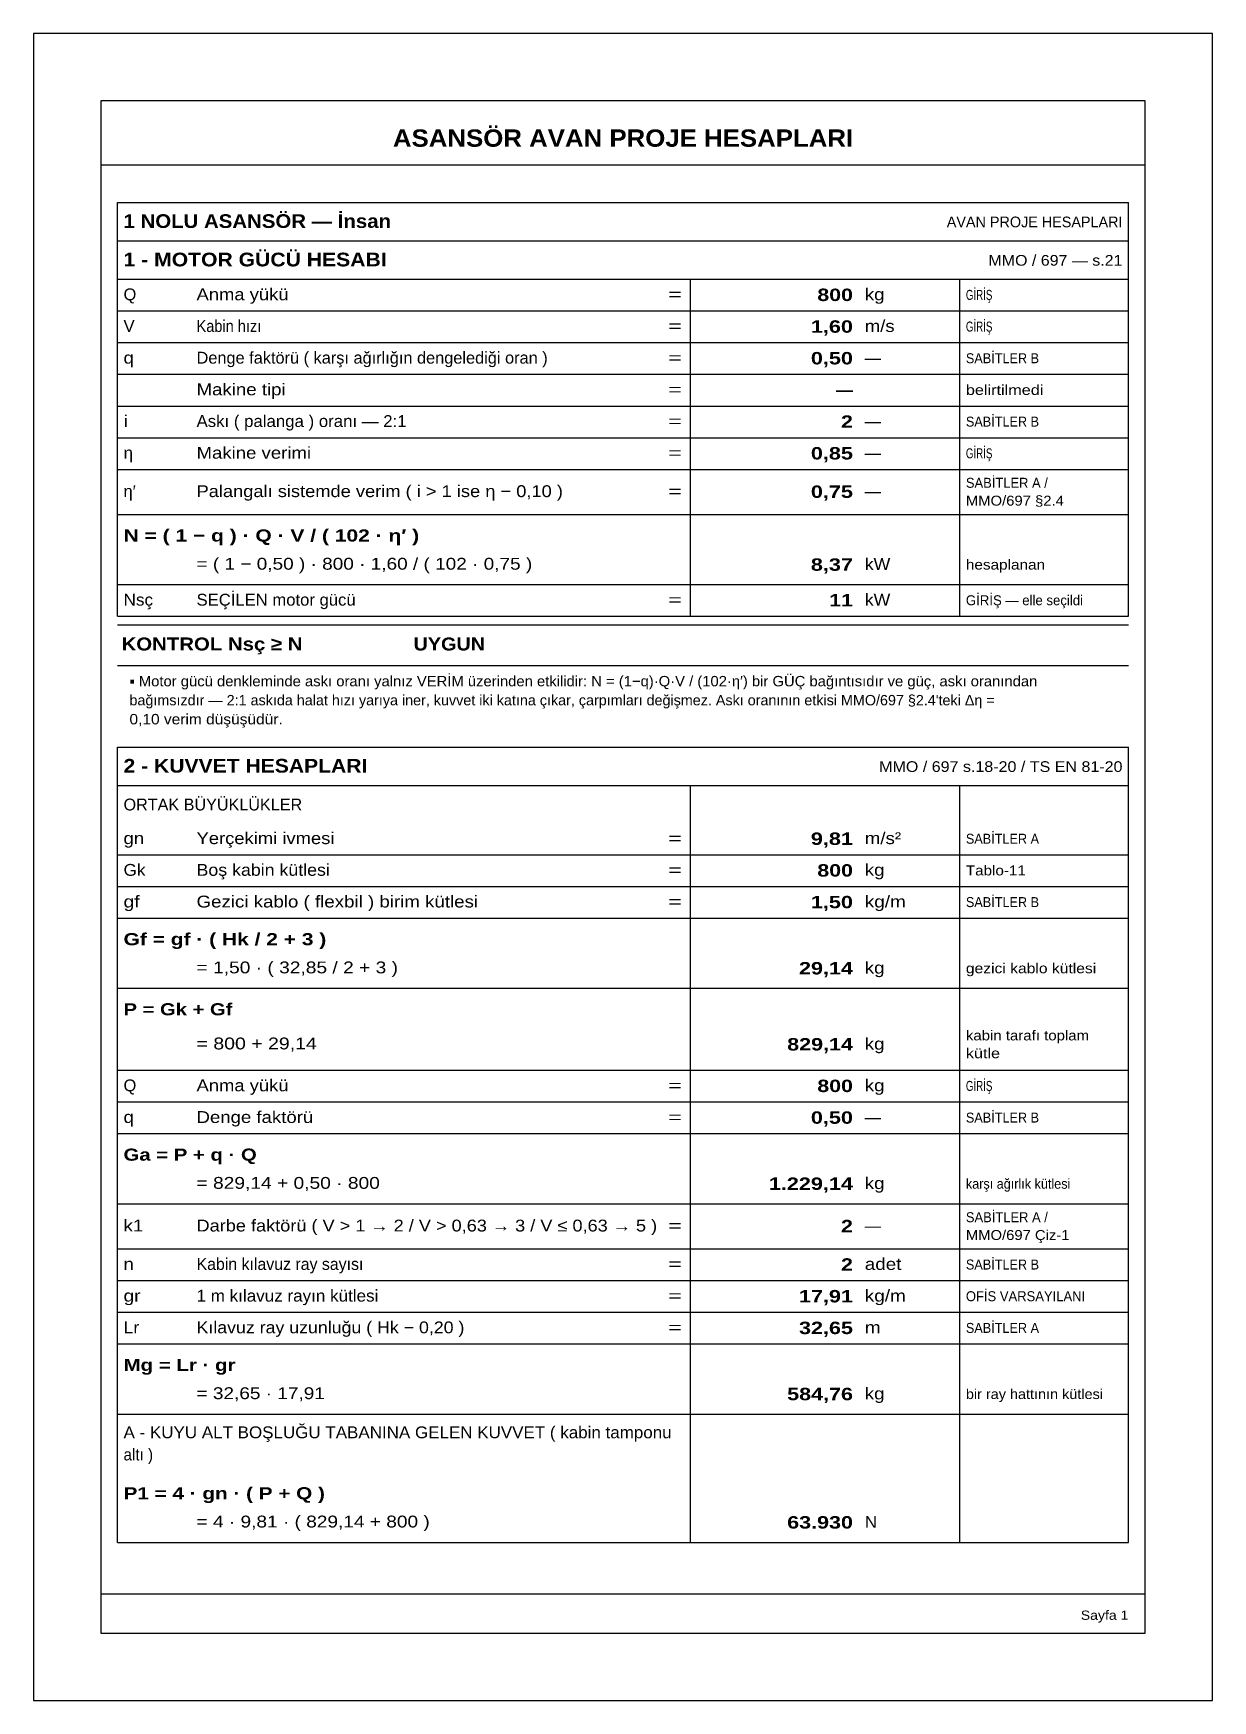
# Model space of a CAD drawing. Header units: millimetres. Extents: x 0 to 1750, y 0 to 297.
# Drawn here: x 440 to 650, y 0 to 297 of the extents above; entities that cross this region are included whole.
import ezdxf

# ---------------------------------------------------------------- set-up
doc = ezdxf.new("R2010")
doc.units = ezdxf.units.MM
for name, color, linetype in [('AVAN-A4', 8, 'Continuous'), ('AVAN-CIZGI', 7, 'Continuous'), ('AVAN-YAZI', 7, 'Continuous')]:
    doc.layers.add(name, color=color, linetype=linetype)
doc.styles.add('AVAN', font='arial.ttf')
doc.styles.add('AVAN-KALIN', font='arialbd.ttf')

msp = doc.modelspace()

# ---------------------------------------------------------------- texts
at = {"layer": 'AVAN-YAZI'}
for s, height, style, width, p in [('ASANSÖR AVAN PROJE HESAPLARI', 3.086, 'AVAN-KALIN', 1.066, (504.0278, 276.8)), ('1 NOLU ASANSÖR — İnsan', 2.443, 'AVAN-KALIN', 1.0645, (456.0583, 262.3325)), ('AVAN PROJE HESAPLARI', 1.903, 'AVAN', 0.9628, (602.6558, 262.456)), ('1 - MOTOR GÜCÜ HESABI', 2.443, 'AVAN-KALIN', 1.1032, (456.0583, 255.4886)), ('MMO / 697 — s.21', 1.903, 'AVAN', 1.0698, (610.0783, 255.6121)), ('Q', 2.109, 'AVAN', 0.9937, (456.0583, 249.4561)), ('Anma yükü', 2.109, 'AVAN', 1.1116, (469.0583, 249.4561)), ('=', 2.109, 'AVAN', 1.4092, (553.0583, 249.4561)), ('800', 2.212, 'AVAN-KALIN', 1.2291, (579.6087, 249.315)), ('kg', 2.109, 'AVAN', 1.129, (588.0583, 249.4561)), ('GİRİŞ', 1.775, 'AVAN', 0.6995, (606.0584, 249.5267)), ('V', 2.109, 'AVAN', 1.0073, (456.0583, 243.8117)), ('Kabin hızı', 2.109, 'AVAN', 0.8795, (469.0583, 243.8117)), ('=', 2.109, 'AVAN', 1.4092, (553.0583, 243.8117)), ('1,60', 2.212, 'AVAN-KALIN', 1.2453, (578.4562, 243.6706)), ('m/s', 2.109, 'AVAN', 1.1169, (588.0583, 243.8117)), ('GİRİŞ', 1.775, 'AVAN', 0.6995, (606.0584, 243.8822)), ('q', 2.109, 'AVAN', 1.1213, (456.0583, 238.1672)), ('Denge faktörü ( karşı ağırlığın dengelediği oran )', 2.109, 'AVAN', 0.9867, (469.0583, 238.1672)), ('=', 2.109, 'AVAN', 1.4092, (553.0583, 238.1672)), ('0,50', 2.212, 'AVAN-KALIN', 1.2453, (578.4562, 238.0261)), ('—', 2.109, 'AVAN', 0.9822, (588.0583, 238.1672)), ('SABİTLER B', 1.775, 'AVAN', 0.9093, (606.0584, 238.2378)), ('Makine tipi', 2.109, 'AVAN', 1.1266, (469.0583, 232.5228)), ('=', 2.109, 'AVAN', 1.4092, (553.0583, 232.5228)), ('—', 2.212, 'AVAN-KALIN', 0.9822, (582.9078, 232.3817)), ('belirtilmedi', 1.775, 'AVAN', 1.1648, (606.0584, 232.5933)), ('i', 2.109, 'AVAN', 1.2292, (456.0583, 226.8783)), ('Askı ( palanga ) oranı — 2:1', 2.109, 'AVAN', 1.0152, (469.0583, 226.8783)), ('2', 2.212, 'AVAN-KALIN', 1.2291, (583.8307, 226.7372)), ('SABİTLER B', 1.775, 'AVAN', 0.9093, (606.0584, 226.9489)), ('=', 2.109, 'AVAN', 1.4092, (553.0583, 226.8783)), ('—', 2.109, 'AVAN', 0.9822, (588.0583, 226.8783)), ('η', 2.109, 'AVAN', 1.0323, (456.0583, 221.2339)), ('Makine verimi', 2.109, 'AVAN', 1.1224, (469.0583, 221.2339)), ('0,85', 2.212, 'AVAN-KALIN', 1.2453, (578.4562, 221.0928)), ('GİRİŞ', 1.775, 'AVAN', 0.6995, (606.0584, 221.3044)), ('=', 2.109, 'AVAN', 1.4092, (553.0583, 221.2339)), ('—', 2.109, 'AVAN', 0.9822, (588.0583, 221.2339)), ('SABİTLER A /', 1.775, 'AVAN', 0.9292, (606.0584, 216.0481)), ('η′', 2.109, 'AVAN', 0.9947, (456.0583, 214.39)), ('Palangalı sistemde verim ( i > 1 ise η − 0,10 )', 2.109, 'AVAN', 1.1038, (469.0583, 214.39)), ('=', 2.109, 'AVAN', 1.4092, (553.0583, 214.39)), ('0,75', 2.212, 'AVAN-KALIN', 1.2453, (578.4562, 214.2489)), ('—', 2.109, 'AVAN', 0.9822, (588.0583, 214.39)), ('MMO/697 §2.4', 1.775, 'AVAN', 1.0642, (606.0584, 212.8731)), ('N = ( 1 − q ) · Q · V / ( 102 · η′ )', 2.16, 'AVAN-KALIN', 1.2396, (456.0583, 206.4701)), ('= ( 1 − 0,50 ) · 800 · 1,60 / ( 102 · 0,75 )', 2.109, 'AVAN', 1.148, (469.0583, 201.4607)), ('8,37', 2.212, 'AVAN-KALIN', 1.2453, (578.4562, 201.2667)), ('kW', 2.109, 'AVAN', 1.0664, (588.0583, 201.4078)), ('hesaplanan', 1.775, 'AVAN', 1.0997, (606.0584, 201.4783)), ('Nsç', 2.109, 'AVAN', 1.0374, (456.0583, 195.0578)), ('SEÇİLEN motor gücü', 2.109, 'AVAN', 1.006, (469.0583, 195.0578)), ('=', 2.109, 'AVAN', 1.4092, (553.0583, 195.0578)), ('11', 2.212, 'AVAN-KALIN', 1.2291, (581.7197, 194.9167)), ('kW', 2.109, 'AVAN', 1.0664, (588.0583, 195.0578)), ('GİRİŞ — elle seçildi', 1.775, 'AVAN', 0.9464, (606.0584, 195.1283)), ('KONTROL Nsç ≥ N', 2.315, 'AVAN-KALIN', 1.1218, (455.7056, 187.0667)), ('UYGUN', 2.315, 'AVAN-KALIN', 1.0896, (507.7056, 187.0667)), ('▪ Motor gücü denkleminde askı oranı yalnız VERİM üzerinden etkilidir: N = (1−q)·Q·V / (102·η′) bir GÜÇ bağıntısıdır ve güç, askı oranından', 1.852, 'AVAN', 1.0187, (457.1167, 180.6808)), ("bağımsızdır — 2:1 askıda halat hızı yarıya iner, kuvvet iki katına çıkar, çarpımları değişmez. Askı oranının etkisi MMO/697 §2.4'teki Δη =", 1.852, 'AVAN', 0.9868, (457.1167, 177.2942)), ('0,10 verim düşüşüdür.', 1.852, 'AVAN', 1.0664, (457.1167, 173.9075)), ('2 - KUVVET HESAPLARI', 2.443, 'AVAN-KALIN', 1.101, (456.0583, 165.31)), ('MMO / 697 s.18-20 / TS EN 81-20', 1.903, 'AVAN', 1.0743, (590.6164, 165.4335)), ('ORTAK BÜYÜKLÜKLER', 2.109, 'AVAN', 0.9766, (456.0583, 158.572)), ('Yerçekimi ivmesi', 2.109, 'AVAN', 1.1114, (469.0583, 152.5747)), ('9,81', 2.212, 'AVAN-KALIN', 1.2453, (578.4562, 152.4336)), ('m/s²', 2.109, 'AVAN', 1.1281, (588.0583, 152.5747)), ('SABİTLER A', 1.775, 'AVAN', 0.909, (606.0584, 152.6453)), ('gn', 2.109, 'AVAN', 1.1204, (456.0583, 152.5747)), ('=', 2.109, 'AVAN', 1.4092, (553.0583, 152.5747)), ('Gk', 2.109, 'AVAN', 1.0406, (456.0583, 146.9303)), ('Boş kabin kütlesi', 2.109, 'AVAN', 1.074, (469.0583, 146.9303)), ('800', 2.212, 'AVAN-KALIN', 1.2291, (579.6087, 146.7892)), ('kg', 2.109, 'AVAN', 1.129, (588.0583, 146.9303)), ('Tablo-11', 1.775, 'AVAN', 1.0905, (606.0584, 147.0008)), ('=', 2.109, 'AVAN', 1.4092, (553.0583, 146.9303)), ('gf', 2.109, 'AVAN', 1.1621, (456.0583, 141.2858)), ('Gezici kablo ( flexbil ) birim kütlesi', 2.109, 'AVAN', 1.13, (469.0583, 141.2858)), ('=', 2.109, 'AVAN', 1.4092, (553.0583, 141.2858)), ('1,50', 2.212, 'AVAN-KALIN', 1.2453, (578.4562, 141.1447)), ('kg/m', 2.109, 'AVAN', 1.1444, (588.0583, 141.2858)), ('SABİTLER B', 1.775, 'AVAN', 0.9093, (606.0584, 141.3564)), ('Gf = gf · ( Hk / 2 + 3 )', 2.16, 'AVAN-KALIN', 1.2377, (456.0583, 134.5654)), ('= 1,50 · ( 32,85 / 2 + 3 )', 2.109, 'AVAN', 1.159, (469.0583, 129.556)), ('29,14', 2.212, 'AVAN-KALIN', 1.2417, (576.3452, 129.3619)), ('kg', 2.109, 'AVAN', 1.129, (588.0583, 129.5031)), ('gezici kablo kütlesi', 1.775, 'AVAN', 1.1228, (606.0584, 129.5736)), ('P = Gk + Gf', 2.16, 'AVAN-KALIN', 1.1918, (456.0583, 122.0771)), ('kabin tarafı toplam', 1.775, 'AVAN', 1.0754, (606.0584, 117.6144)), ('= 800 + 29,14', 2.109, 'AVAN', 1.1777, (469.0583, 116.0093)), ('829,14', 2.212, 'AVAN-KALIN', 1.2394, (574.2343, 115.8153)), ('kg', 2.109, 'AVAN', 1.129, (588.0583, 115.9564)), ('kütle', 1.775, 'AVAN', 1.1617, (606.0584, 114.4394)), ('Q', 2.109, 'AVAN', 0.9937, (456.0583, 108.5481)), ('Anma yükü', 2.109, 'AVAN', 1.1116, (469.0583, 108.5481)), ('=', 2.109, 'AVAN', 1.4092, (553.0583, 108.5481)), ('800', 2.212, 'AVAN-KALIN', 1.2291, (579.6087, 108.4069)), ('kg', 2.109, 'AVAN', 1.129, (588.0583, 108.5481)), ('GİRİŞ', 1.775, 'AVAN', 0.6995, (606.0584, 108.6186)), ('q', 2.109, 'AVAN', 1.1213, (456.0583, 102.9036)), ('Denge faktörü', 2.109, 'AVAN', 1.1227, (469.0583, 102.9036)), ('=', 2.109, 'AVAN', 1.4092, (553.0583, 102.9036)), ('0,50', 2.212, 'AVAN-KALIN', 1.2453, (578.4562, 102.7625)), ('SABİTLER B', 1.775, 'AVAN', 0.9093, (606.0584, 102.9742)), ('—', 2.109, 'AVAN', 0.9822, (588.0583, 102.9036)), ('Ga = P + q · Q', 2.16, 'AVAN-KALIN', 1.1989, (456.0583, 96.1832)), ('= 829,14 + 0,50 · 800', 2.109, 'AVAN', 1.1587, (469.0583, 91.1738)), ('1.229,14', 2.212, 'AVAN-KALIN', 1.2453, (570.9708, 90.9797)), ('kg', 2.109, 'AVAN', 1.129, (588.0583, 91.1208)), ('karşı ağırlık kütlesi', 1.775, 'AVAN', 0.9061, (606.0584, 91.1914)), ('SABİTLER A /', 1.775, 'AVAN', 0.9292, (606.0584, 85.2294)), ('k1', 2.109, 'AVAN', 1.1304, (456.0583, 83.5714)), ('Darbe faktörü ( V > 1 → 2 / V > 0,63 → 3 / V ≤ 0,63 → 5 )', 2.109, 'AVAN', 1.0964, (469.0583, 83.5714)), ('=', 2.109, 'AVAN', 1.4092, (553.0583, 83.5714)), ('2', 2.212, 'AVAN-KALIN', 1.2291, (583.8307, 83.4303)), ('—', 2.109, 'AVAN', 0.9822, (588.0583, 83.5714)), ('MMO/697 Çiz-1', 1.775, 'AVAN', 1.0626, (606.0584, 82.0544)), ('n', 2.109, 'AVAN', 1.1196, (456.0583, 76.7275)), ('Kabin kılavuz ray sayısı', 2.109, 'AVAN', 0.9601, (469.0583, 76.7275)), ('=', 2.109, 'AVAN', 1.4092, (553.0583, 76.7275)), ('2', 2.212, 'AVAN-KALIN', 1.2291, (583.8307, 76.5864)), ('adet', 2.109, 'AVAN', 1.1381, (588.0583, 76.7275)), ('SABİTLER B', 1.775, 'AVAN', 0.9093, (606.0584, 76.7981)), ('gr', 2.109, 'AVAN', 1.1555, (456.0583, 71.0831)), ('1 m kılavuz rayın kütlesi', 2.109, 'AVAN', 1.0301, (469.0583, 71.0831)), ('=', 2.109, 'AVAN', 1.4092, (553.0583, 71.0831)), ('17,91', 2.212, 'AVAN-KALIN', 1.2417, (576.3452, 70.9419)), ('kg/m', 2.109, 'AVAN', 1.1444, (588.0583, 71.0831)), ('OFİS VARSAYILANI', 1.775, 'AVAN', 0.9342, (606.0584, 71.1536)), ('Lr', 2.109, 'AVAN', 1.0697, (456.0583, 65.4386)), ('Kılavuz ray uzunluğu ( Hk − 0,20 )', 2.109, 'AVAN', 1.0729, (469.0583, 65.4386)), ('=', 2.109, 'AVAN', 1.4092, (553.0583, 65.4386)), ('32,65', 2.212, 'AVAN-KALIN', 1.2417, (576.3452, 65.2975)), ('m', 2.109, 'AVAN', 1.1486, (588.0583, 65.4386)), ('SABİTLER A', 1.775, 'AVAN', 0.909, (606.0584, 65.5092)), ('Mg = Lr · gr', 2.16, 'AVAN-KALIN', 1.2074, (456.0583, 58.7182)), ('= 32,65 · 17,91', 2.109, 'AVAN', 1.1485, (469.0583, 53.7088)), ('584,76', 2.212, 'AVAN-KALIN', 1.2394, (574.2343, 53.5147)), ('kg', 2.109, 'AVAN', 1.129, (588.0583, 53.6558)), ('bir ray hattının kütlesi', 1.775, 'AVAN', 1.036, (606.0584, 53.7264)), ('A - KUYU ALT BOŞLUĞU TABANINA GELEN KUVVET ( kabin tamponu', 2.109, 'AVAN', 1.0261, (456.0583, 46.7414)), ('altı )', 2.109, 'AVAN', 0.9177, (456.0583, 42.7903)), ('P1 = 4 · gn · ( P + Q )', 2.16, 'AVAN-KALIN', 1.2222, (456.0583, 35.8582)), ('= 4 · 9,81 · ( 829,14 + 800 )', 2.109, 'AVAN', 1.1526, (469.0583, 30.8488)), ('63.930', 2.212, 'AVAN-KALIN', 1.2394, (574.2343, 30.6547)), ('N', 2.109, 'AVAN', 1.0176, (588.0583, 30.7958)), ('Sayfa 1', 1.646, 'AVAN', 1.0886, (626.5146, 14.4))]:
    msp.add_text(s, height=height, dxfattribs=dict(at, style=style, width=width)).set_placement(p)

# ---------------------------------------------------------------- linework, layer by layer
at = {"layer": 'AVAN-A4'}
msp.add_lwpolyline([(440, 0), (650, 0), (650, 297), (440, 297)], close=True, dxfattribs=at)
at = {"layer": 'AVAN-CIZGI'}
for p, q in [((638, 285), (452, 285)), ((452, 285), (452, 12)), ((638, 12), (638, 285)), ((452, 273.6), (638, 273.6)), ((455, 266.8833), (635, 266.8833)), ((455, 260.0394), (455, 266.8833)), ((455, 266.8833), (635, 266.8833)), ((635, 260.0394), (635, 266.8833)), ((455, 260.0394), (635, 260.0394)), ((455, 260.0394), (635, 260.0394)), ((455, 253.1956), (455, 260.0394)), ((455, 260.0394), (635, 260.0394)), ((635, 253.1956), (635, 260.0394)), ((455, 253.1956), (635, 253.1956)), ((455, 253.1956), (635, 253.1956)), ((455, 247.5511), (455, 253.1956)), ((557, 247.5511), (557, 253.1956)), ((605, 247.5511), (605, 253.1956)), ((635, 247.5511), (635, 253.1956)), ((455, 247.5511), (635, 247.5511)), ((455, 247.5511), (635, 247.5511)), ((455, 247.5511), (635, 247.5511)), ((455, 198.7972), (455, 247.5511)), ((557, 198.7972), (557, 247.5511)), ((605, 198.7972), (605, 247.5511)), ((635, 198.7972), (635, 247.5511)), ((455, 241.9067), (635, 241.9067)), ((455, 236.2622), (635, 236.2622)), ((455, 230.6178), (635, 230.6178)), ((455, 224.9733), (635, 224.9733)), ((455, 219.3289), (635, 219.3289)), ((455, 211.2856), (635, 211.2856)), ((455, 198.7972), (635, 198.7972)), ((455, 198.7972), (635, 198.7972)), ((455, 198.7972), (635, 198.7972)), ((455, 193.1528), (455, 198.7972)), ((557, 193.1528), (557, 198.7972)), ((605, 193.1528), (605, 198.7972)), ((635, 193.1528), (635, 198.7972)), ((455, 193.1528), (635, 193.1528)), ((455, 193.1528), (635, 193.1528)), ((455, 191.6528), (635, 191.6528)), ((455, 184.4208), (635, 184.4208)), ((455, 169.8608), (635, 169.8608)), ((455, 163.017), (455, 169.8608)), ((455, 169.8608), (635, 169.8608)), ((635, 163.017), (635, 169.8608)), ((455, 163.017), (635, 163.017)), ((455, 163.017), (635, 163.017)), ((455, 150.6697), (455, 163.017)), ((557, 150.6697), (557, 163.017)), ((605, 150.6697), (605, 163.017)), ((635, 150.6697), (635, 163.017)), ((455, 150.6697), (635, 150.6697)), ((455, 150.6697), (635, 150.6697)), ((455, 150.6697), (635, 150.6697)), ((455, 28.1853), (455, 150.6697)), ((557, 28.1853), (557, 150.6697)), ((605, 28.1853), (605, 150.6697)), ((635, 28.1853), (635, 150.6697)), ((455, 145.0253), (635, 145.0253)), ((455, 139.3808), (635, 139.3808)), ((455, 126.8925), (635, 126.8925)), ((455, 112.2875), (635, 112.2875)), ((455, 106.6431), (635, 106.6431)), ((455, 100.9986), (635, 100.9986)), ((455, 88.5103), (635, 88.5103)), ((455, 80.4669), (635, 80.4669)), ((455, 74.8225), (635, 74.8225)), ((455, 69.1781), (635, 69.1781)), ((455, 63.5336), (635, 63.5336)), ((455, 51.0453), (635, 51.0453)), ((455, 28.1853), (635, 28.1853)), ((452, 19), (638, 19)), ((452, 12), (638, 12))]:
    msp.add_line(p, q, dxfattribs=at)

msp.set_redraw_order([(e.dxf.handle, doc.entitydb.next_handle()) for e in msp.query("TEXT MTEXT ATTDEF DIMENSION ARC_DIMENSION")])  # texts and dimensions are drawn at this point

doc.saveas('drawing.dxf')
